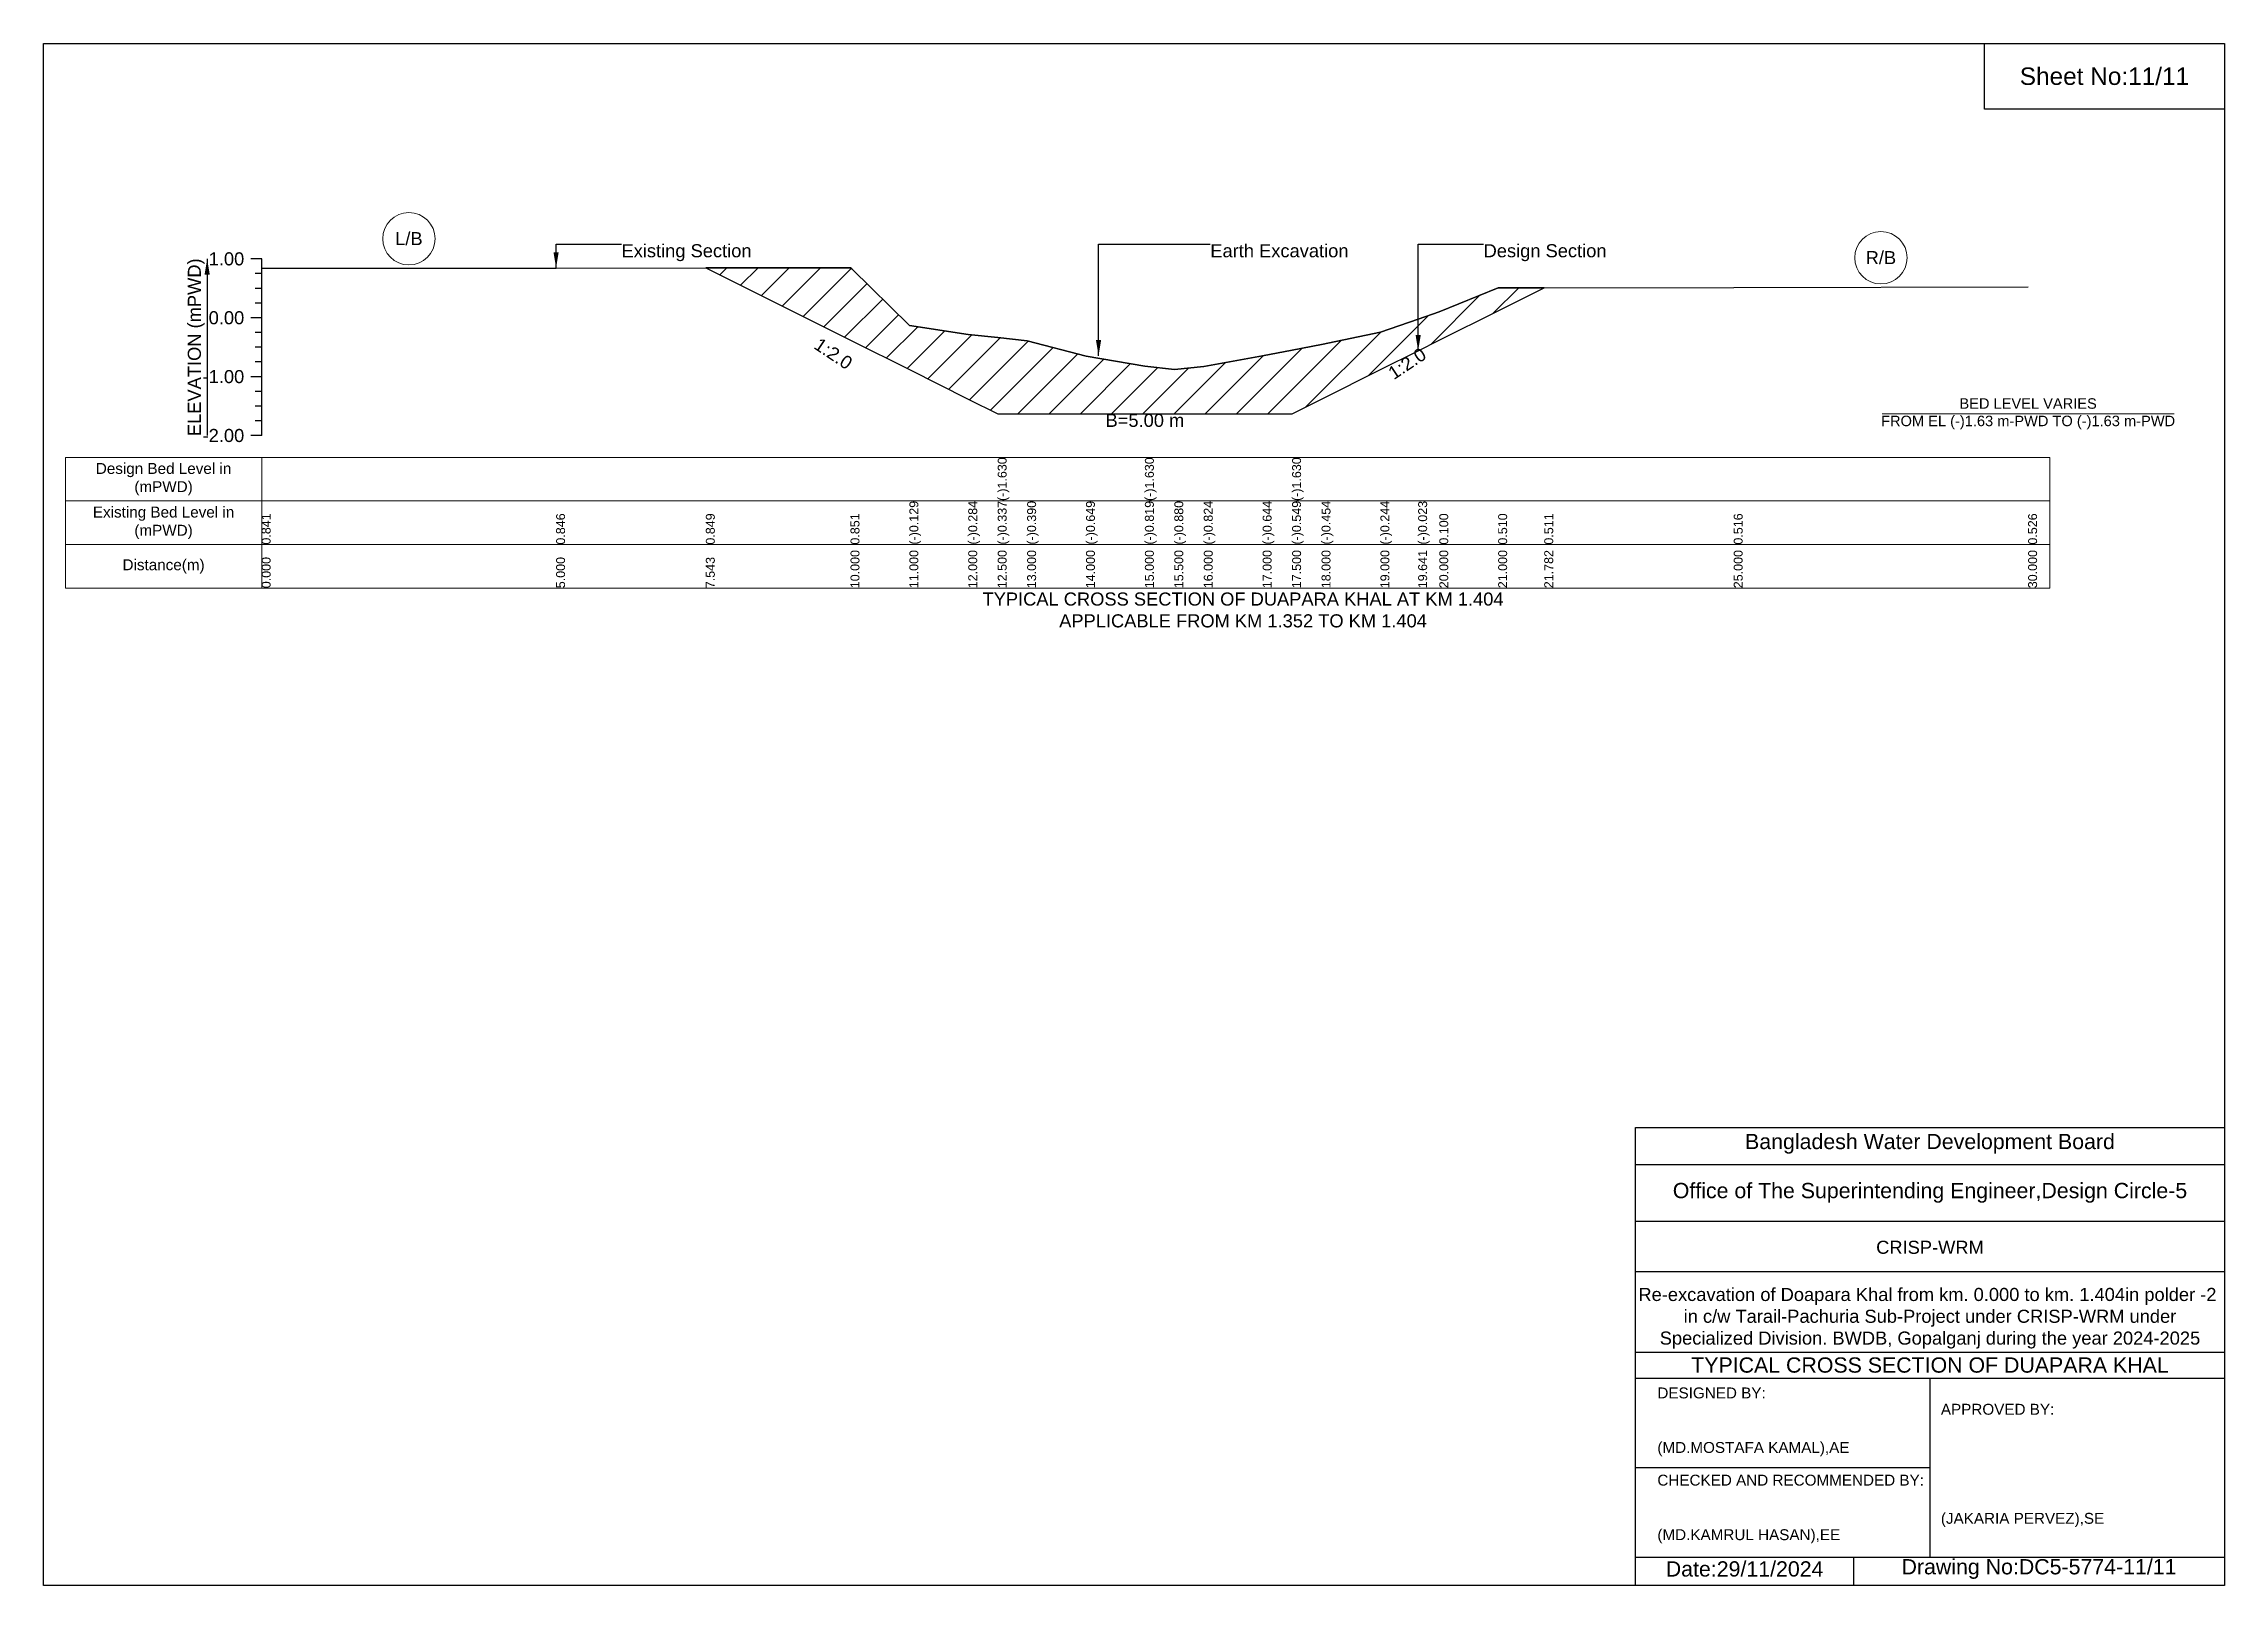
# Model space of a CAD drawing. Header units: inches. Extents: x 91000 to 218000, y -5656 to 7598.
# Drawn here: x 200000 to 208000, y -5656 to 0 of the extents above; entities that cross this region are included whole.
import ezdxf

# ---------------------------------------------------------------- set-up
doc = ezdxf.new("R2010")
doc.units = ezdxf.units.IN
doc.header["$LTSCALE"] = 7
doc.header["$MEASUREMENT"] = 0
for name, color, linetype, lineweight in [('Cross section Data Border', 7, 'Continuous', 9), ('Cross Section Labels', 7, 'Continuous', 9), ('Existing_Bed_Level for Xsection', 7, 'Continuous', 25)]:
    doc.layers.add(name, color=color, linetype=linetype, lineweight=lineweight)
doc.styles.get("Standard").update_dxf_attribs({"font": 'arial.ttf'})
doc.dimstyles.get("Standard").update_dxf_attribs({"dimtxt": 0.18, "dimasz": 0.18, "dimexe": 0.18, "dimexo": 0.0625, "dimgap": 0.09, "dimtad": 0, "dimtih": 1, "dimtoh": 1, "dimdec": 4, "dimzin": 0, "dimdsep": 46, "dimtxsty": 'Standard', "dimcen": 0.09, "dimadec": 0, "dimazin": 0, "dimtfac": 1, "dimtdec": 4, "dimtofl": 0, "dimtmove": 0, "dimatfit": 3, "dimfxl": 1, "dimtolj": 1, "dimtzin": 0, "dimarcsym": 0})

msp = doc.modelspace()

# ---------------------------------------------------------------- texts
at = {"attachment_point": 5}
for s, insert, char_height in [('Sheet No:11/11', (207560, -120), 64), ('Bangladesh Water Development Board', (206920, -4036), 56), ('Office of The Superintending Engineer,Design Circle-5', (206920, -4216), 56)]:
    msp.add_mtext(s, dxfattribs=dict(at, insert=insert, char_height=char_height))
for s, insert, char_height, width, attachment_point in [('CRISP-WRM', (206920, -4416), 48, 2240, 5), ('Re-excavation of Doapara Khal from km. 0.000 to km. 1.404in polder -2  in c/w Tarail-Pachuria Sub-Project under CRISP-WRM under Specialized Division. BWDB, Gopalganj during the year 2024-2025', (206920, -4676), 48, 2160, 5), ('TYPICAL CROSS SECTION OF DUAPARA KHAL', (206920, -4848), 56, 2240, 5), ('DESIGNED BY:^J^J^J(MD.MOSTAFA KAMAL),AE', (205920, -5056), 40, 1120, 4), ('APPROVED BY:^J^J^J^J^J^J(JAKARIA PERVEZ),SE', (206960, -5216), 40, 1120, 4), ('CHECKED AND RECOMMENDED BY:^J^J^J(MD.KAMRUL HASAN),EE', (205920, -5376), 40, 1120, 4), ('Date:29/11/2024', (206240, -5596), 56, 1120, 5), ('Drawing No:DC5-5774-11/11', (207320, -5596), 56, 1760, 5)]:
    msp.add_mtext(s, dxfattribs=dict(insert=insert, char_height=char_height, width=width, attachment_point=attachment_point))
at = {"layer": 'Cross section Data Border', "char_height": 40, "width": 640, "attachment_point": 5}
for s, insert in [('Design Bed Level in (mPWD)', (200440, -1597.9)), ('Existing Bed Level in (mPWD)', (200440, -1757.9)), ('Distance(m)', (200440, -1917.9))]:
    msp.add_mtext(s, dxfattribs=dict(at, insert=insert))
at = {"layer": 'Cross Section Labels'}
for s, insert, char_height, attachment_point in [('L/B', (201340, -715.7), 48, 5), ('Existing Section', (202120, -735.9), 48, 1), ('Earth Excavation', (204280, -735.9), 48, 1), ('Design Section', (205282.5, -735.9), 48, 1), ('R/B', (206740, -785.4), 48, 5), ('B=5.00 m', (204040, -1358), 48, 2), ('BED LEVEL VARIES ^JFROM EL (-)1.63 m-PWD TO (-)1.63 m-PWD', (207280, -1358), 38.4, 5), ('TYPICAL CROSS SECTION OF DUAPARA KHAL AT KM 1.404^JAPPLICABLE FROM KM 1.352 TO KM 1.404', (204400, -2077.9), 48, 5)]:
    msp.add_mtext(s, dxfattribs=dict(at, insert=insert, char_height=char_height, attachment_point=attachment_point))
at = {"layer": 'Cross Section Labels', "char_height": 48, "attachment_point": 2}
for insert, rotation in [((202910.6, -1117.3), 326.30993), ((204988.5, -1153.8), 33.69007)]:
    msp.add_mtext('1:2.0', dxfattribs=dict(at, insert=insert, rotation=rotation))
at = {"layer": 'Existing_Bed_Level for Xsection', "rotation": 90}
for s, insert, char_height, attachment_point in [('ELEVATION (mPWD)', (200560, -1113.9), 48, 5), ('(-)1.630', (203500, -1677.9), 32.8, 1), ('(-)1.630', (204040, -1677.9), 32.8, 1), ('(-)1.630', (204580, -1677.9), 32.8, 1), ('(-)0.129', (203176, -1837.9), 32.8, 1), ('(-)0.284', (203392, -1837.9), 32.8, 1), ('(-)0.337', (203500, -1837.9), 32.8, 1), ('(-)0.390', (203608, -1837.9), 32.8, 1), ('(-)0.649', (203824, -1837.9), 32.8, 1), ('(-)0.819', (204040, -1837.9), 32.8, 1), ('(-)0.880', (204148, -1837.9), 32.8, 1), ('(-)0.824', (204256, -1837.9), 32.8, 1), ('(-)0.644', (204472, -1837.9), 32.8, 1), ('(-)0.549', (204580, -1837.9), 32.8, 1), ('(-)0.454', (204688, -1837.9), 32.8, 1), ('(-)0.244', (204904, -1837.9), 32.8, 1), ('(-)0.023', (205042.5, -1837.9), 32.8, 1), ('0.841', (200800, -1837.9), 32.8, 1), ('0.846', (201880, -1837.9), 32.8, 1), ('0.849', (202429.3, -1837.9), 32.8, 1), ('0.851', (202960, -1837.9), 32.8, 1), ('0.100', (205120, -1837.9), 32.8, 1), ('0.510', (205336, -1837.9), 32.8, 1), ('0.511', (205505, -1837.9), 32.8, 1), ('0.516', (206200, -1837.9), 32.8, 1), ('0.526', (207280, -1837.9), 32.8, 1), ('0.000', (200800, -1997.9), 32.8, 1), ('5.000', (201880, -1997.9), 32.8, 1), ('7.543', (202429.3, -1997.9), 32.8, 1), ('10.000', (202960, -1997.9), 32.8, 1), ('11.000', (203176, -1997.9), 32.8, 1), ('12.000', (203392, -1997.9), 32.8, 1), ('12.500', (203500, -1997.9), 32.8, 1), ('13.000', (203608, -1997.9), 32.8, 1), ('14.000', (203824, -1997.9), 32.8, 1), ('15.000', (204040, -1997.9), 32.8, 1), ('15.500', (204148, -1997.9), 32.8, 1), ('16.000', (204256, -1997.9), 32.8, 1), ('17.000', (204472, -1997.9), 32.8, 1), ('17.500', (204580, -1997.9), 32.8, 1), ('18.000', (204688, -1997.9), 32.8, 1), ('19.000', (204904, -1997.9), 32.8, 1), ('19.641', (205042.5, -1997.9), 32.8, 1), ('20.000', (205120, -1997.9), 32.8, 1), ('21.000', (205336, -1997.9), 32.8, 1), ('21.782', (205505, -1997.9), 32.8, 1), ('25.000', (206200, -1997.9), 32.8, 1), ('30.000', (207280, -1997.9), 32.8, 1)]:
    msp.add_mtext(s, dxfattribs=dict(at, insert=insert, char_height=char_height, attachment_point=attachment_point))
at = {"layer": 'Existing_Bed_Level for Xsection', "char_height": 48, "attachment_point": 6}
for s, insert in [('1.00', (200736, -789.9)), ('0.00', (200736, -1005.9)), ('-1.00', (200736, -1221.9)), ('-2.00', (200736, -1437.9))]:
    msp.add_mtext(s, dxfattribs=dict(at, insert=insert))

# ---------------------------------------------------------------- hatches: boundary and pattern name
at = {"layer": 'Existing_Bed_Level for Xsection'}
h = msp.add_hatch(dxfattribs=at)
h.set_pattern_fill('ANSI31', color=256, scale=648, style=0)
h.paths.add_polyline_path([(202429.3, -822.6), (202960, -1088), (202964.6, -1090.3), (203176, -1196), (203392, -1304), (203500, -1358), (203608, -1358), (203824, -1358), (204040, -1358), (204148, -1358), (204256, -1358), (204472, -1358), (204580, -1358), (204688, -1304), (204904, -1196), (205042.5, -1126.8), (205120, -1088), (205336, -980), (205505, -895.5), (205336, -895.8), (205120, -984.3), (205042.5, -1011), (204904, -1058.6), (204688, -1104), (204580, -1124.5), (204472, -1145), (204256, -1183.9), (204148, -1196), (204040, -1182.8), (203824, -1146.1), (203608, -1090.2), (203500, -1078.7), (203392, -1067.3), (203176, -1033.8), (202964.6, -826.6), (202960, -822.1)])

# ---------------------------------------------------------------- linework, layer by layer
for points in [[(200000, 0), (208000, 0), (208000, -5656), (200000, -5656)], [(207120, 0), (208000, 0), (208000, -240), (207120, -240)]]:
    msp.add_lwpolyline(points, close=True)
for points in [[(205840, -5656), (205840, -3976), (208000, -3976)], [(205840, -4112), (208000, -4112)], [(205840, -4320), (208000, -4320)], [(205840, -4504), (208000, -4504)], [(205840, -4800), (208000, -4800)], [(205840, -4896), (208000, -4896)], [(206920, -4896), (206920, -5552)], [(205840, -5224), (206920, -5224)], [(205840, -5552), (208000, -5552)], [(206640, -5552), (206640, -5656)]]:
    msp.add_lwpolyline(points)
at = {"layer": 'Cross section Data Border'}
msp.add_lwpolyline([(200080, -1517.9), (207360, -1517.9), (207360, -1997.9), (200080, -1997.9)], close=True, dxfattribs=at)
for points in [[(200800, -1517.9), (200800, -1997.9)], [(200080, -1677.9), (207360, -1677.9)], [(200080, -1837.9), (207360, -1837.9)]]:
    msp.add_lwpolyline(points, dxfattribs=at)
at = {"layer": 'Cross Section Labels'}
msp.add_lwpolyline([(206744.2, -1358), (207815.8, -1358)], dxfattribs=at)
for centre in [(201340, -715.7), (206740, -785.4)]:
    msp.add_circle(centre, 96, dxfattribs=at)
at = {"layer": 'Existing_Bed_Level for Xsection'}
for points in [[(200800, -789.9), (200760, -789.9)], [(200800, -1437.9), (200800, -1221.9), (200800, -1005.9), (200800, -789.9)], [(200800, -843.9), (200776, -843.9)], [(200800, -824.3), (201880, -823.2), (202429.3, -822.6), (202960, -822.1), (202964.6, -826.6), (203176, -1033.8), (203392, -1067.3), (203500, -1078.7), (203500, -1078.7), (203608, -1090.2), (203824, -1146.1), (204040, -1182.8), (204040, -1182.8), (204148, -1196), (204256, -1183.9), (204472, -1145), (204580, -1124.5), (204580, -1124.5), (204688, -1104), (204904, -1058.6), (205042.5, -1011), (205120, -984.3), (205336, -895.8), (205505, -895.5), (206200, -894.5), (207280, -892.3)], [(200800, -897.9), (200776, -897.9)], [(200800, -951.9), (200776, -951.9)], [(200800, -1005.9), (200760, -1005.9)], [(200800, -1059.9), (200776, -1059.9)], [(200800, -1113.9), (200776, -1113.9)], [(200800, -1167.9), (200776, -1167.9)], [(200800, -1221.9), (200760, -1221.9)], [(200800, -1275.9), (200776, -1275.9)], [(200800, -1329.9), (200776, -1329.9)], [(200800, -1437.9), (200760, -1437.9)], [(200800, -1383.9), (200776, -1383.9)]]:
    msp.add_lwpolyline(points, dxfattribs=at)
msp.add_lwpolyline([(202429.3, -822.6), (202429.3, -822.6), (202960, -1088), (202964.6, -1090.3), (203176, -1196), (203392, -1304), (203500, -1358), (203500, -1358), (203608, -1358), (203824, -1358), (204040, -1358), (204040, -1358), (204148, -1358), (204256, -1358), (204472, -1358), (204580, -1358), (204580, -1358), (204688, -1304), (204904, -1196), (205042.5, -1126.8), (205120, -1088), (205336, -980), (205505, -895.5), (205505, -895.5), (205505, -895.5), (205336, -895.8), (205120, -984.3), (205042.5, -1011), (204904, -1058.6), (204688, -1104), (204580, -1124.5), (204580, -1124.5), (204472, -1145), (204256, -1183.9), (204148, -1196), (204040, -1182.8), (204040, -1182.8), (203824, -1146.1), (203608, -1090.2), (203500, -1078.7), (203500, -1078.7), (203392, -1067.3), (203176, -1033.8), (202964.6, -826.6), (202960, -822.1), (202429.3, -822.6)], close=True, dxfattribs=at)

msp.set_redraw_order([(e.dxf.handle, doc.entitydb.next_handle()) for e in msp.query("TEXT MTEXT ATTDEF DIMENSION ARC_DIMENSION")])  # texts and dimensions are drawn at this point

# ---------------------------------------------------------------- leaders
at = {"layer": 'Cross Section Labels', "annotation_type": 0, "has_hookline": 1, "hookline_direction": 0}
for points, text_width in [([(201880, -823.2), (201880, -735.9), (202119.9, -735.9)], 467.2), ([(203870, -1145.4), (203870, -735.9), (204279.9, -735.9)], 497), ([(205042.5, -1126.8), (205042.5, -735.9), (205282.4, -735.9)], 441.2)]:
    msp.add_leader(points, dimstyle='Standard', override={"dimasz": 57.6}, dxfattribs=dict(at, text_width=text_width))
at = {"layer": 'Existing_Bed_Level for Xsection'}
msp.add_leader([(200600, -789.9), (200600, -1437.9)], dimstyle='Standard', override={"dimasz": 57.6}, dxfattribs=at)

doc.saveas('drawing.dxf')
